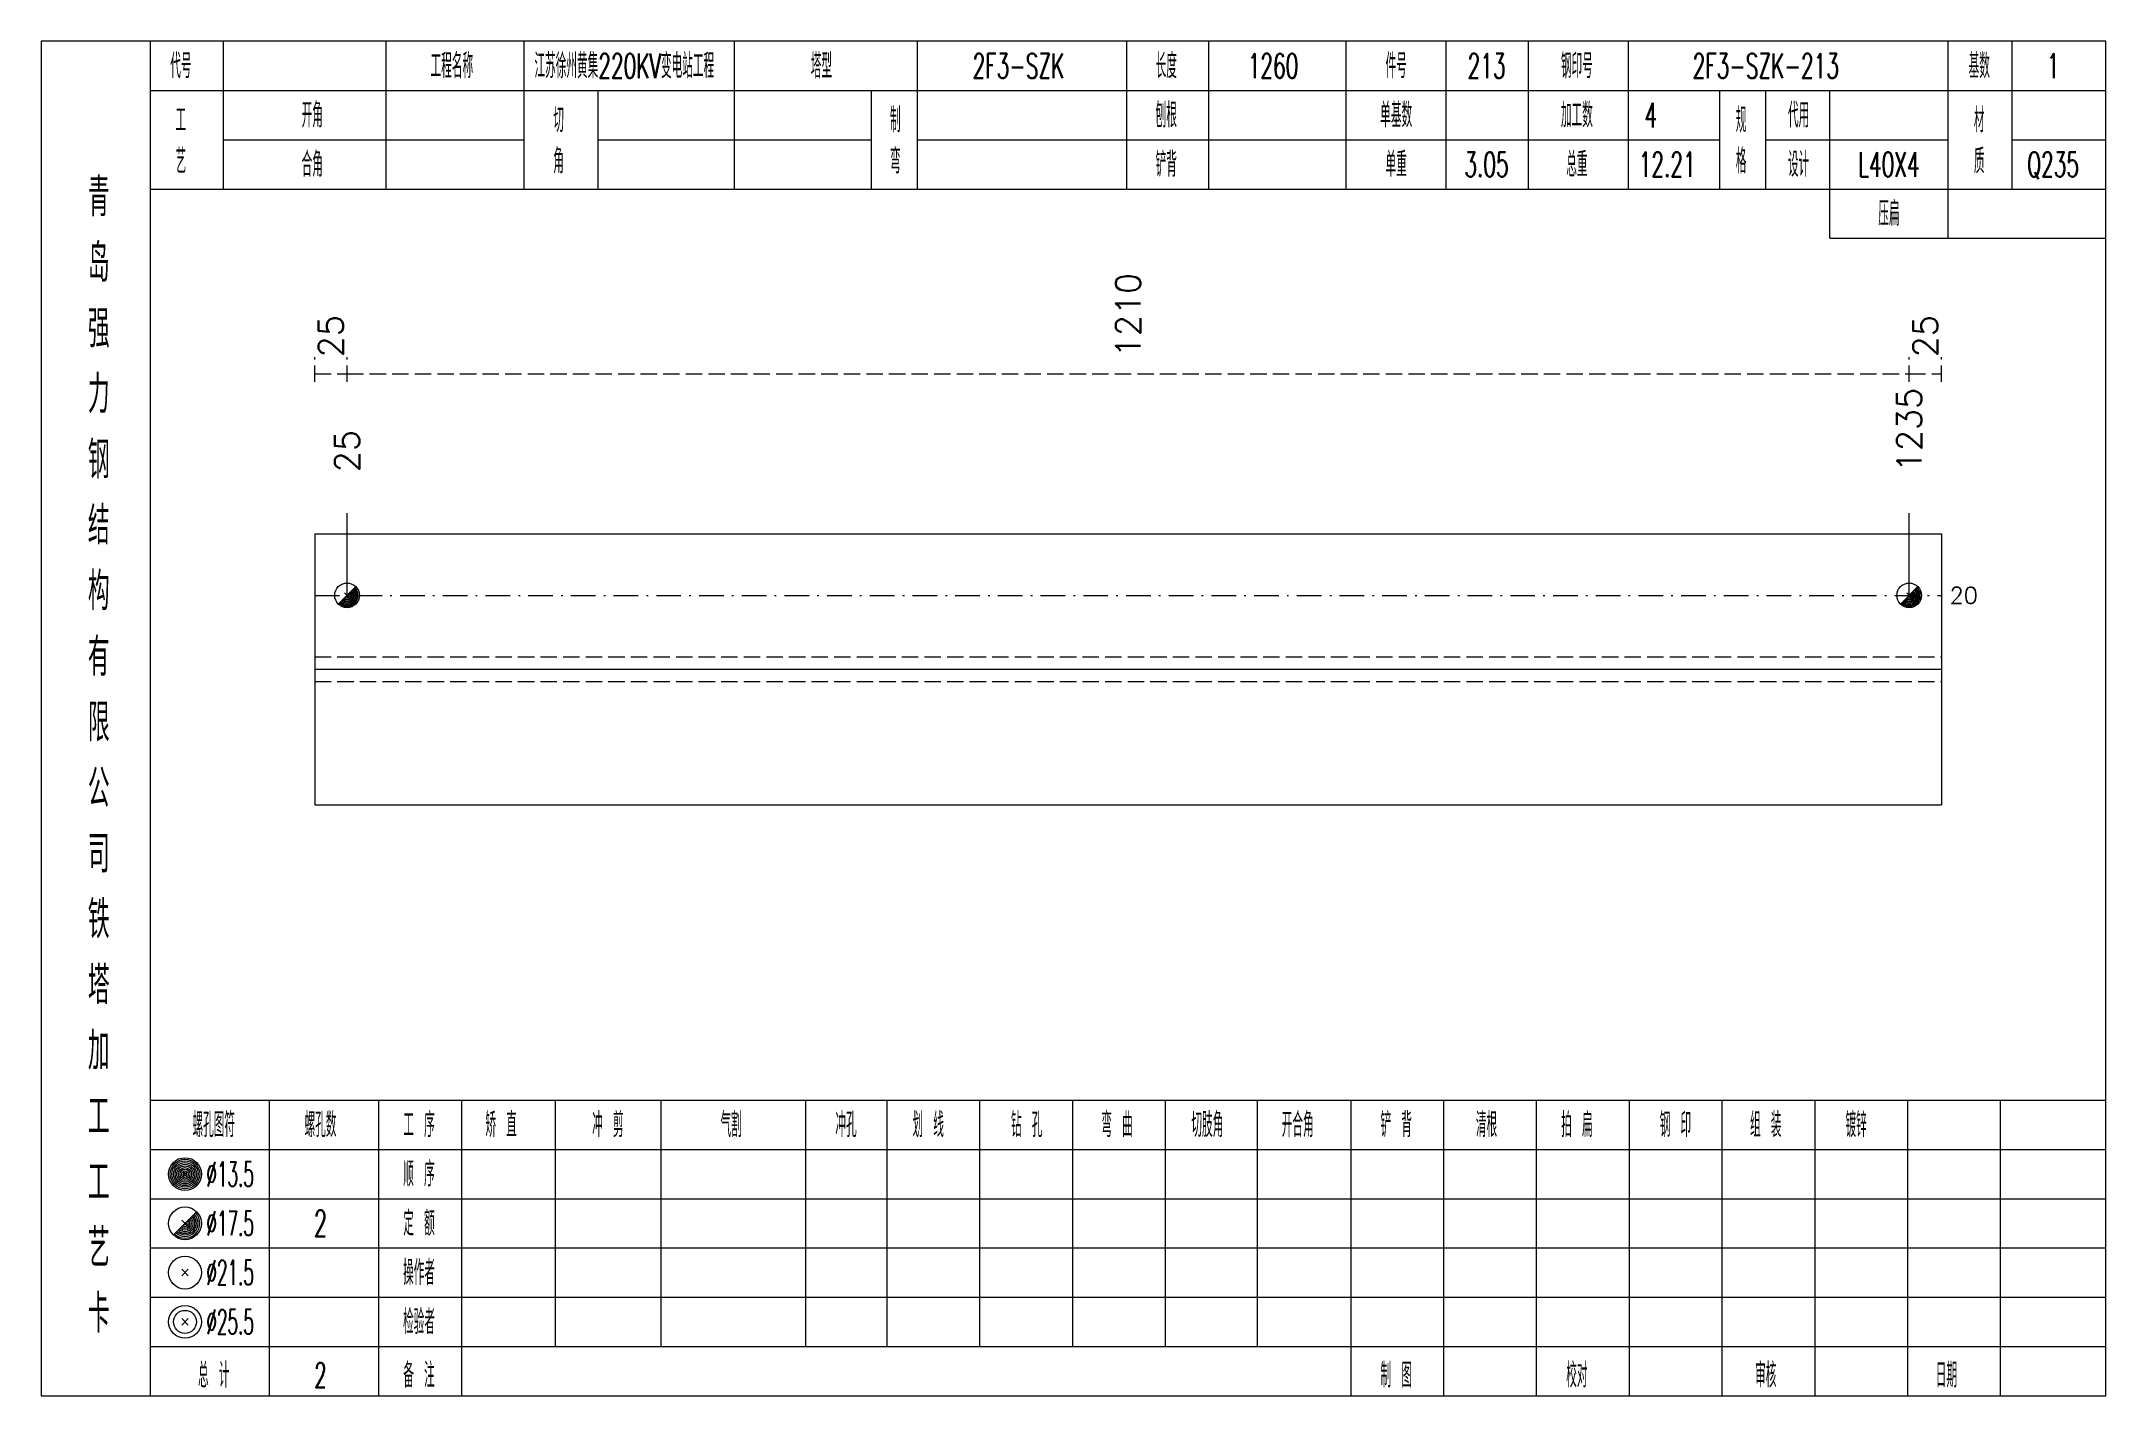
# Model space of a CAD drawing. Extents: x 0 to 4623, y -1159 to 4890.
# Drawn here: x 2802.6 to 3054, y 3600 to 3765 of the extents above; entities that cross this region are included whole.
import ezdxf
from ezdxf.enums import TextEntityAlignment as Align

# ---------------------------------------------------------------- set-up
doc = ezdxf.new("R2010")
doc.units = 0
doc.header["$MEASUREMENT"] = 0
doc.linetypes.add('一点画线', pattern=[5.2, 3, -1, 0.2, -1])
doc.linetypes.add('虚线', pattern=[2.75, 2, -0.75])
doc.layers.get('0').update_dxf_attribs({"linetype": 'CONTINUOUS', "lineweight": 25})
for name, color, linetype, lineweight in [('1', 7, 'CONTINUOUS', 25), ('4', 7, 'CONTINUOUS', 25), ('5', 7, 'CONTINUOUS', 25)]:
    doc.layers.add(name, color=color, linetype=linetype, lineweight=lineweight)
doc.styles.get("Standard").update_dxf_attribs({"font": 'simplex.shx', "width": 0.7, "height": 3, "bigfont": 'gbhzfs.shx'})

msp = doc.modelspace()

# ---------------------------------------------------------------- texts
at = {"color": 8, "linetype": 'Continuous', "lineweight": 9}
for s, p in [('1210', (2934.95, 3726.5)), ('25', (2837.865, 3726.5)), ('25', (3032.035, 3726.5))]:
    msp.add_text(s, height=3, rotation=90, dxfattribs=at).set_placement(p, align=Align.MIDDLE_LEFT)
at = {"color": 7, "linetype": 'Continuous', "lineweight": 13}
for s, p in [('1235', (3030.069, 3712.5)), ('25', (2839.831, 3712.5))]:
    msp.add_text(s, height=3, rotation=90, dxfattribs=at).set_placement(p, align=Align.MIDDLE_LEFT)
msp.add_text('20', height=2, dxfattribs=at).set_placement((3035, 3697.5), align=Align.MIDDLE_LEFT)
at = {"layer": '4', "color": 1, "linetype": 'Continuous', "lineweight": 13}
for s, height, width, p in [('代号', 3, 0.6, (2819.6, 3762)), ('工程名称', 3, 0.6, (2852.6, 3762)), ('江苏徐州黄集220KV变电站工程', 3, 0.6, (2873.6, 3762)), ('塔型', 3, 0.6, (2897.6, 3762)), ('2F3-SZK', 3, 0.6, (2921.6, 3762)), ('长度', 3, 0.6, (2939.6, 3762)), ('1260', 3, 0.6, (2952.6, 3762)), ('件号', 3, 0.6, (2967.6, 3762)), ('213', 3, 0.6, (2978.6, 3762)), ('钢印号', 3, 0.6, (2989.6, 3762)), ('2F3-SZK-213', 3, 0.6, (3012.6, 3762)), ('基数', 3, 0.6, (3038.6, 3762)), ('1', 3, 0.6, (3047.6, 3762)), ('工', 3, 0.6, (2819.6, 3755.4)), ('开角', 3, 0.6, (2835.6, 3756)), ('切', 3, 0.6, (2865.6, 3755.4)), ('制', 3, 0.6, (2906.6, 3755.4)), ('刨根', 3, 0.6, (2939.6, 3756)), ('单基数', 3, 0.6, (2967.6, 3756)), ('加工数', 3, 0.6, (2989.6, 3756)), ('4', 3, 0.6, (2998.6, 3756)), ('规', 3, 0.6, (3009.6, 3755.4)), ('代用', 3, 0.6, (3016.6, 3756)), ('材', 3, 0.6, (3038.6, 3755.4)), ('艺', 3, 0.6, (2819.6, 3750.4)), ('合角', 3, 0.6, (2835.6, 3750)), ('角', 3, 0.6, (2865.6, 3750.4)), ('弯', 3, 0.6, (2906.6, 3750.4)), ('铲背', 3, 0.6, (2939.6, 3750)), ('单重', 3, 0.6, (2967.6, 3750)), ('3.05', 3, 0.6, (2978.6, 3750)), ('总重', 3, 0.6, (2989.6, 3750)), ('12.21', 3, 0.6, (3000.6, 3750)), ('格', 3, 0.6, (3009.6, 3750.4)), ('设计', 3, 0.6, (3016.6, 3750)), ('L40X4', 3, 0.6, (3027.6, 3750)), ('质', 3, 0.6, (3038.6, 3750.4)), ('Q235', 3, 0.6, (3047.6, 3750)), ('青', 4.6, 0.8, (2809.6, 3746)), ('压扁', 3, 0.6, (3027.6, 3744)), ('岛', 4.6, 0.8, (2809.6, 3738)), ('强', 4.6, 0.8, (2809.6, 3730)), ('力', 4.6, 0.8, (2809.6, 3722)), ('钢', 4.6, 0.8, (2809.6, 3714)), ('结', 4.6, 0.8, (2809.6, 3706)), ('构', 4.6, 0.8, (2809.6, 3698)), ('有', 4.6, 0.8, (2809.6, 3690)), ('限', 4.6, 0.8, (2809.6, 3682)), ('公', 4.6, 0.8, (2809.6, 3674)), ('司', 4.6, 0.8, (2809.6, 3666)), ('铁', 4.6, 0.8, (2809.6, 3658)), ('塔', 4.6, 0.8, (2809.6, 3650)), ('加', 4.6, 0.8, (2809.6, 3642)), ('工', 4.6, 0.8, (2809.6, 3634)), ('螺孔图符', 3, 0.6, (2823.6, 3633)), ('螺孔数', 3, 0.6, (2836.6, 3633)), ('工 序', 3, 0.6, (2848.6, 3633)), ('矫 直', 3, 0.6, (2858.6, 3633)), ('冲 剪', 3, 0.6, (2871.6, 3633)), ('气割', 3, 0.6, (2886.6, 3633)), ('冲孔', 3, 0.6, (2900.6, 3633)), ('划 线', 3, 0.6, (2910.6, 3633)), ('钻 孔', 3, 0.6, (2922.6, 3633)), ('弯 曲', 3, 0.6, (2933.6, 3633)), ('切肢角', 3, 0.6, (2944.6, 3633)), ('开合角', 3, 0.6, (2955.6, 3633)), ('铲 背', 3, 0.6, (2967.6, 3633)), ('清根', 3, 0.6, (2978.6, 3633)), ('拍 扁', 3, 0.6, (2989.6, 3633)), ('钢 印', 3, 0.6, (3001.6, 3633)), ('组 装', 3, 0.6, (3012.6, 3633)), ('镀锌', 3, 0.6, (3023.6, 3633)), ('工', 4.6, 0.8, (2809.6, 3626)), ('%%C13.5', 3, 0.5, (2825.6, 3627)), ('顺 序', 3, 0.6, (2848.6, 3627)), ('定 额', 3, 0.6, (2848.6, 3621)), ('艺', 4.6, 0.8, (2809.6, 3618)), ('%%C17.5', 3, 0.5, (2825.6, 3621)), ('2', 3.2, 0.6, (2836.6, 3621)), ('%%C21.5', 3, 0.5, (2825.6, 3615)), ('操作者', 3, 0.6, (2848.6, 3615)), ('卡', 4.6, 0.8, (2809.6, 3610)), ('%%C25.5', 3, 0.5, (2825.6, 3609)), ('检验者', 3, 0.6, (2848.6, 3609)), ('总 计', 3, 0.6, (2823.6, 3602.5)), ('2', 3, 0.6, (2836.6, 3602.5)), ('备 注', 3, 0.6, (2848.6, 3602.5)), ('制 图', 3, 0.6, (2967.6, 3602.5)), ('校对', 3, 0.6, (2989.6, 3602.5)), ('审核', 3, 0.6, (3012.6, 3602.5)), ('日期', 3, 0.6, (3034.6, 3602.5))]:
    msp.add_text(s, height=height, dxfattribs=dict(at, width=width)).set_placement(p, align=Align.MIDDLE_CENTER)

# ---------------------------------------------------------------- blocks, each defined once
blk = doc.blocks.new('孔17.5')
at = {"layer": '5', "color": 7, "linetype": 'Continuous', "lineweight": 13}
for p, q in [((-0.707, -0.707), (0.707, 0.707)), ((-0.2, 0.2), (0.2, -0.2))]:
    blk.add_line(p, q, dxfattribs=at)
blk.add_circle((0, 0), 1, dxfattribs=at)
for radius in [0.9, 0.8, 0.7, 0.6, 0.5, 0.4, 0.3, 0.2, 0.1]:
    blk.add_arc((0, 0), radius, 225, 45, dxfattribs=at)

# ---------------------------------------------------------------- linework, layer by layer
at = {"color": 8, "linetype": '虚线', "lineweight": 9}
for p, q in [((2835.9, 3723.5), (2835.9, 3726.5)), ((2839.831, 3723.5), (2839.831, 3726.5)), ((2839.831, 3723.5), (2839.831, 3726.5)), ((3030.069, 3723.5), (3030.069, 3726.5)), ((3030.069, 3723.5), (3030.069, 3726.5)), ((3034, 3723.5), (3034, 3726.5)), ((2835.9, 3724.5), (2839.831, 3724.5)), ((2839.831, 3724.5), (3030.069, 3724.5)), ((3030.069, 3724.5), (3034, 3724.5))]:
    msp.add_line(p, q, dxfattribs=at)
at = {"color": 7, "linetype": 'Continuous', "lineweight": 13}
for p, q in [((2839.831, 3697.5), (2839.831, 3707.5)), ((3030.069, 3697.5), (3030.069, 3707.5))]:
    msp.add_line(p, q, dxfattribs=at)
at = {"color": 7, "linetype": 'Continuous', "lineweight": 18}
for p, q in [((2835.9, 3705), (2835.9, 3672)), ((2835.9, 3705), (3034, 3705)), ((3034, 3705), (3034, 3672)), ((2835.9, 3688.5), (3034, 3688.5))]:
    msp.add_line(p, q, dxfattribs=at)
at = {"color": 3, "linetype": '一点画线', "lineweight": 13}
msp.add_line((2835.9, 3697.5), (3034, 3697.5), dxfattribs=at)
at = {"color": 1, "linetype": '虚线', "lineweight": 18}
for p, q in [((2835.9, 3690), (3034, 3690)), ((2835.9, 3687), (3034, 3687))]:
    msp.add_line(p, q, dxfattribs=at)
at = {"layer": '1', "color": 7, "linetype": 'Continuous', "lineweight": 18}
msp.add_line((2835.9, 3672), (3034, 3672), dxfattribs=at)
at = {"layer": '4', "color": 1, "linetype": 'Continuous', "lineweight": 18}
for p, q in [((2815.9, 3600), (2815.9, 3765)), ((2824.8, 3747), (2824.8, 3765)), ((2844.6, 3747), (2844.6, 3765)), ((2861.4, 3747), (2861.4, 3765)), ((2887, 3747), (2887, 3765)), ((2909.3, 3747), (2909.3, 3765)), ((2934.8, 3747), (2934.8, 3765)), ((2944.8, 3747), (2944.8, 3765)), ((2961.5, 3747), (2961.5, 3765)), ((2973.7, 3747), (2973.7, 3765)), ((2983.7, 3747), (2983.7, 3765)), ((2995.9, 3747), (2995.9, 3765)), ((3034.8, 3741), (3034.8, 3765)), ((3042.6, 3747), (3042.6, 3765)), ((2815.9, 3759), (3054, 3759)), ((2870.4, 3747), (2870.4, 3759)), ((2903.7, 3747), (2903.7, 3759)), ((3007, 3747), (3007, 3759)), ((3012.6, 3747), (3012.6, 3759)), ((3020.4, 3741), (3020.4, 3759)), ((2824.8, 3753), (2861.4, 3753)), ((2870.4, 3753), (2903.7, 3753)), ((2909.3, 3753), (3007, 3753)), ((3012.6, 3753), (3034.8, 3753)), ((3042.6, 3753), (3054, 3753)), ((2815.9, 3747), (3054, 3747)), ((3020.4, 3741), (3054, 3741)), ((2815.9, 3636), (3054, 3636)), ((2830.4, 3600), (2830.4, 3636)), ((2843.7, 3600), (2843.7, 3636)), ((2853.8, 3600), (2853.8, 3636)), ((2865.2, 3606), (2865.2, 3636)), ((2878.1, 3606), (2878.1, 3636)), ((2895.7, 3606), (2895.7, 3636)), ((2905.6, 3606), (2905.6, 3636)), ((2916.9, 3606), (2916.9, 3636)), ((2928.2, 3606), (2928.2, 3636)), ((2939.5, 3606), (2939.5, 3636)), ((2950.7, 3606), (2950.7, 3636)), ((2962.1, 3606), (2962.1, 3636)), ((2973.4, 3606), (2973.4, 3636)), ((2984.7, 3606), (2984.7, 3636)), ((2996, 3606), (2996, 3636)), ((3007.3, 3606), (3007.3, 3636)), ((3018.6, 3606), (3018.6, 3636)), ((3029.9, 3606), (3029.9, 3636)), ((3041.2, 3606), (3041.2, 3636)), ((2815.9, 3630), (3054, 3630)), ((2815.9, 3624), (3054, 3624)), ((2815.9, 3618), (3054, 3618)), ((2815.9, 3612), (3054, 3612)), ((2815.9, 3606), (3054, 3606)), ((2962.1, 3600), (2962.1, 3606)), ((2973.4, 3600), (2973.4, 3606)), ((2984.7, 3600), (2984.7, 3606)), ((2996, 3600), (2996, 3606)), ((3007.3, 3600), (3007.3, 3606)), ((3018.6, 3600), (3018.6, 3606)), ((3029.9, 3600), (3029.9, 3606)), ((3041.2, 3600), (3041.2, 3606))]:
    msp.add_line(p, q, dxfattribs=at)
at = {"layer": '4', "color": 7, "linetype": 'Continuous', "lineweight": 13}
for p, q in [((2819.9, 3626.8), (2820.3, 3627.2)), ((2820.3, 3626.8), (2819.9, 3627.2)), ((2818.686, 3619.586), (2821.514, 3622.414)), ((2819.7, 3621.4), (2820.5, 3620.6)), ((2819.7, 3614.6), (2820.5, 3615.4)), ((2819.7, 3615.4), (2820.5, 3614.6)), ((2819.7, 3608.6), (2820.5, 3609.4)), ((2819.7, 3609.4), (2820.5, 3608.6))]:
    msp.add_line(p, q, dxfattribs=at)
at = {"layer": '4', "color": 1, "linetype": 'Continuous', "lineweight": 18}
msp.add_lwpolyline([(2802.6, 3765), (2802.6, 3600), (3054, 3600), (3054, 3765)], close=True, dxfattribs=at)
at = {"layer": '4', "color": 7, "linetype": 'Continuous', "lineweight": 13}
for centre, radius in [((2820.1, 3627), 2), ((2820.1, 3627), 1.8), ((2820.1, 3627), 1.6), ((2820.1, 3627), 1.4), ((2820.1, 3627), 1.2), ((2820.1, 3627), 1), ((2820.1, 3627), 0.8), ((2820.1, 3627), 0.6), ((2820.1, 3627), 0.4), ((2820.1, 3627), 0.2), ((2820.1, 3621), 2), ((2820.1, 3615), 2), ((2820.1, 3609), 2), ((2820.1, 3609), 1.4)]:
    msp.add_circle(centre, radius, dxfattribs=at)
for radius in [1.8, 1.6, 1.4, 1.2, 1, 0.8, 0.6, 0.4, 0.2]:
    msp.add_arc((2820.1, 3621), radius, 225, 45, dxfattribs=at)

# ---------------------------------------------------------------- block references
at = {"color": 7, "linetype": 'Continuous', "lineweight": 13, "xscale": 1.5, "yscale": 1.5, "zscale": 1.5}
for p in [(2839.831, 3697.5), (3030.069, 3697.5)]:
    msp.add_blockref('孔17.5', p, dxfattribs=at)

msp.set_redraw_order([(e.dxf.handle, doc.entitydb.next_handle()) for e in msp.query("TEXT MTEXT ATTDEF DIMENSION ARC_DIMENSION")])  # texts and dimensions are drawn at this point

doc.saveas('drawing.dxf')
